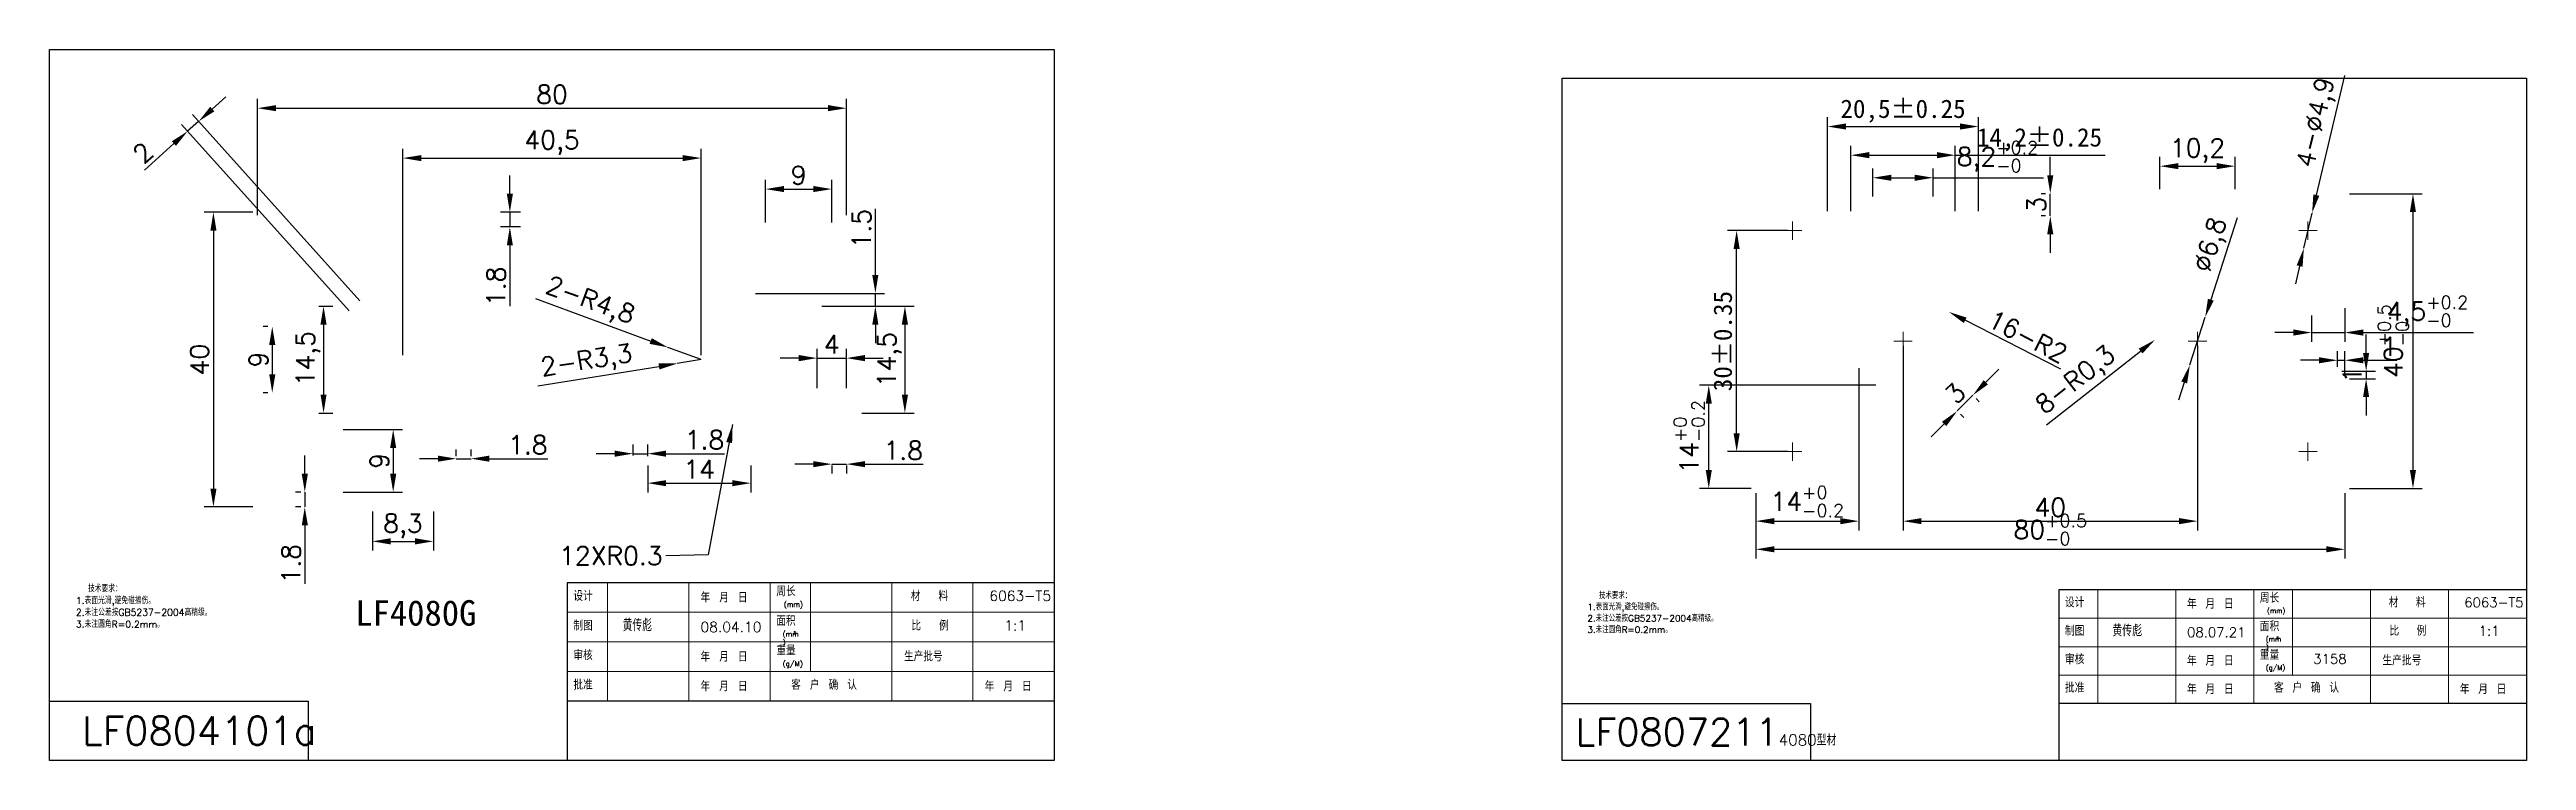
# Model space of a CAD drawing. Header units: millimetres. Extents: x 667 to 3290, y 428 to 2286.
# Drawn here: x 1880.9 to 2217.3, y 1401.6 to 1498.1 of the extents above; entities that cross this region are included whole.
import ezdxf

# ---------------------------------------------------------------- set-up
doc = ezdxf.new("R2010")
doc.units = ezdxf.units.MM
for name, color, linetype, lineweight in [('文字层', 10, 'Continuous', 0), ('标注层', 210, 'Continuous', 0), ('粗实线', 130, 'Continuous', 30), ('细实线', 130, 'Continuous', 0)]:
    doc.layers.add(name, color=color, linetype=linetype, lineweight=lineweight)
doc.styles.get("Standard").update_dxf_attribs({"font": 'txt', "bigfont": 'gbcbig.shx'})
doc.dimstyles.new('ISO-25', dxfattribs={"dimtxt": 2.5, "dimasz": 2.5, "dimexe": 1.25, "dimexo": 0.625, "dimtad": 1, "dimtxsty": 'Standard', "dimcen": 2.5, "dimadec": 0, "dimazin": 0, "dimtfac": 1, "dimtmove": 0, "dimatfit": 3, "dimfxl": 1, "dimarcsym": 0})

msp = doc.modelspace()

# ---------------------------------------------------------------- texts
at = {"layer": '文字层', "attachment_point": 1}
for s, insert, char_height, width in [('1.表面光滑,避免碰擦伤。', (1884.501, 1423.777), 0.91884, 15.69127), ('  技术要求：', (1884.501, 1425.385), 0.9188, 15.69127), ('设计', (1952.073, 1424.645), 1.3783, 4.0101), ('年 月 日', (1969.342, 1424.437), 1.3783, 7.71122), ('周长', (1979.638, 1425.282), 1.3783, 4.0101), ('(mm)', (1980.66, 1423.129), 0.6891, 2.55439), ('材  料', (1997.893, 1424.645), 1.3783, 6.00202), ('6063-T5', (2008.57, 1424.645), 1.3783, 7.16698), ('  技术要求：', (2089.79, 1424.435), 0.8821, 15.06362), ('设计', (2154.659, 1423.724), 1.3231, 3.84969), ('年 月 日', (2171.238, 1423.525), 1.3231, 7.40277), ('周长', (2181.122, 1424.336), 1.3231, 3.84969), ('材  料', (2198.646, 1423.724), 1.3231, 5.76194), ('6063-T5', (2208.897, 1423.724), 1.3231, 6.8803), ('2.未注公差按GB5237-2004高精级。', (1884.501, 1422.169), 0.91884, 21.16526), ('3.未注圆角R=0.2mm。', (1884.501, 1420.561), 0.91884, 12.01498), ('制图', (1952.073, 1420.625), 1.3783, 4.0101), ('黄传彪', (1958.773, 1420.808), 1.6539, 7.45366), ('08.04.10', (1969.342, 1420.418), 1.3783, 7.7713), ('面积', (1979.638, 1421.263), 1.3783, 4.0101), ('比  例', (1997.982, 1420.625), 1.3783, 6.00202), ('1:1', (2010.596, 1420.625), 1.3783, 3.03218), ('2.未注公差按GB5237-2004高精级。', (2089.79, 1421.347), 0.88209, 20.31865), ('3.未注圆角R=0.2mm。', (2089.79, 1419.804), 0.88209, 13.88312), ('1.表面光滑,避免碰擦伤。', (2089.79, 1422.891), 0.88209, 15.06362), ('制图', (2154.659, 1419.864), 1.3231, 3.84969), ('黄传彪', (2161.091, 1420.041), 1.5878, 7.15551), ('面积', (2181.122, 1420.477), 1.3231, 3.84969), ('(mm)', (2182.103, 1422.268), 0.6616, 2.45221), ('比  例', (2198.732, 1419.864), 1.3231, 5.76194), ('1:1', (2210.842, 1419.864), 1.3231, 2.9109), ('审核', (1952.073, 1416.605), 1.3783, 4.0101), ('年 月 日', (1969.342, 1416.398), 1.3783, 7.71122), ('重量', (1979.638, 1417.243), 1.3783, 4.0101), ('(mm )', (1980.5, 1419.109), 0.6891, 2.48744), ('2', (1981.987, 1419.105), 0.345, 0.34416), ('生产批号', (1996.985, 1416.44), 1.3783, 7.96769), ('08.07.21', (2171.238, 1419.666), 1.3231, 7.46045), ('重量', (2181.122, 1416.618), 1.3231, 3.84969), ('(mm )', (2181.949, 1418.409), 0.6616, 2.38794), ('2', (2183.377, 1418.405), 0.331, 0.33039), ('(g/M)', (1980.5, 1415.089), 0.6891, 2.55439), ('审核', (2154.659, 1416.005), 1.3231, 3.84969), ('年 月 日', (2171.238, 1415.806), 1.3231, 7.40277), ('(g/M)', (2181.949, 1414.55), 0.6616, 2.45221), ('3158', (2188.385, 1416.057), 1.3231, 3.84969), ('生产批号', (2197.775, 1415.847), 1.3231, 7.64898), ('批准', (1952.073, 1412.585), 1.3783, 4.0101), ('年 月 日', (1969.342, 1412.378), 1.3783, 7.71122), ('客 户 确 认', (1981.661, 1412.585), 1.3783, 11.11801), ('年 月 日', (2007.934, 1412.378), 1.3783, 7.63678), ('批准', (2154.659, 1412.146), 1.3231, 3.84969), ('年 月 日', (2171.238, 1411.947), 1.3231, 7.40277), ('客 户 确 认', (2183.064, 1412.146), 1.3231, 10.67329), ('年 月 日', (2208.286, 1411.947), 1.3231, 7.33131), ('{\\H1.042x;LF0804101a}', (1885.34, 1407.559), 3.67537, 28.11662), ('{\\H1.042x;LF0807211\\H0.408x;4080型材}', (2088.208, 1407.321), 3.52836, 37.79766)]:
    msp.add_mtext(s, dxfattribs=dict(at, insert=insert, char_height=char_height, width=width))
at = {"layer": '标注层', "lineweight": 0, "insert": (1964.179, 1428.141), "char_height": 2.5, "width": 3, "attachment_point": 9}
msp.add_mtext('12XR0.3', dxfattribs=at)
at = {"layer": '标注层', "insert": (1922.442, 1423.365), "char_height": 3.456, "width": 34.56, "attachment_point": 1}
msp.add_mtext('{\\fFangSong|b0|i0|c134|p49;LF4080G}', dxfattribs=at)

# ---------------------------------------------------------------- blocks, each defined once
blk = doc.blocks.new('*D961')
at = {"layer": 'DEFPOINTS', "color": 0, "transparency": 16777216}
for p in [(1987.17, 1479.16), (1978.17, 1474.02), (1987.17, 1474.02)]:
    blk.add_point(p, dxfattribs=at)
at = {"layer": '标注层', "color": 0, "lineweight": -2, "transparency": 16777216}
for p, q in [((1978.17, 1474.64), (1978.17, 1480.41)), ((1987.17, 1474.64), (1987.17, 1480.41)), ((1980.67, 1479.16), (1984.67, 1479.16))]:
    blk.add_line(p, q, dxfattribs=at)
at = {"layer": '标注层', "color": 0, "transparency": 16777216}
for points in [[(1980.67, 1479.58), (1980.67, 1478.75), (1978.17, 1479.16)], [(1984.67, 1479.58), (1984.67, 1478.75), (1987.17, 1479.16)]]:
    blk.add_solid(points, dxfattribs=at)
at = {"layer": '标注层', "color": 0, "lineweight": 0, "transparency": 16777216, "insert": (1982.67, 1481.04), "char_height": 2.5, "attachment_point": 5}
blk.add_mtext('9', dxfattribs=at)
blk = doc.blocks.new('*D962')
at = {"layer": 'DEFPOINTS', "color": 0, "transparency": 16777216}
for p in [(1920.17, 1446.52), (1920.17, 1438.02), (1927.6, 1438.02)]:
    blk.add_point(p, dxfattribs=at)
at = {"layer": '标注层', "color": 0, "lineweight": -2, "transparency": 16777216}
for p, q in [((1920.8, 1446.52), (1928.85, 1446.52)), ((1927.6, 1444.02), (1927.6, 1440.52)), ((1920.8, 1438.02), (1928.85, 1438.02))]:
    blk.add_line(p, q, dxfattribs=at)
at = {"layer": '标注层', "color": 0, "transparency": 16777216}
for points in [[(1927.18, 1444.02), (1928.01, 1444.02), (1927.6, 1446.52)], [(1927.18, 1440.52), (1928.01, 1440.52), (1927.6, 1438.02)]]:
    blk.add_solid(points, dxfattribs=at)
at = {"layer": '标注层', "color": 0, "lineweight": 0, "transparency": 16777216, "insert": (1925.72, 1442.27), "char_height": 2.5, "attachment_point": 5, "rotation": 90}
blk.add_mtext('9', dxfattribs=at)
blk = doc.blocks.new('*D963')
at = {"layer": 'DEFPOINTS', "color": 0, "transparency": 16777216}
for p in [(1976.17, 1465.01), (1985.17, 1463.27), (1993.09, 1463.27)]:
    blk.add_point(p, dxfattribs=at)
at = {"layer": '标注层', "color": 0, "lineweight": -2, "transparency": 16777216}
for p, q in [((1993.09, 1467.51), (1993.09, 1476.5)), ((1976.8, 1465.01), (1994.34, 1465.01)), ((1993.09, 1463.27), (1993.09, 1465.01)), ((1985.8, 1463.27), (1994.34, 1463.27)), ((1993.09, 1460.77), (1993.09, 1458.27))]:
    blk.add_line(p, q, dxfattribs=at)
at = {"layer": '标注层', "color": 0, "transparency": 16777216}
for points in [[(1992.67, 1467.51), (1993.5, 1467.51), (1993.09, 1465.01)], [(1992.67, 1460.77), (1993.5, 1460.77), (1993.09, 1463.27)]]:
    blk.add_solid(points, dxfattribs=at)
at = {"layer": '标注层', "color": 0, "lineweight": 0, "transparency": 16777216, "insert": (1991.21, 1473.79), "char_height": 2.5, "attachment_point": 5, "rotation": 90}
blk.add_mtext('1.5', dxfattribs=at)
blk = doc.blocks.new('*D964')
at = {"layer": 'DEFPOINTS', "color": 0, "transparency": 16777216}
for p in [(1989.17, 1456.22), (1985.17, 1451.52), (1989.17, 1451.52)]:
    blk.add_point(p, dxfattribs=at)
at = {"layer": '标注层', "color": 0, "lineweight": -2, "transparency": 16777216}
for p, q in [((1985.17, 1452.14), (1985.17, 1457.47)), ((1989.17, 1452.14), (1989.17, 1457.47)), ((1982.67, 1456.22), (1980.17, 1456.22)), ((1985.17, 1456.22), (1989.17, 1456.22)), ((1991.67, 1456.22), (1994.17, 1456.22))]:
    blk.add_line(p, q, dxfattribs=at)
at = {"layer": '标注层', "color": 0, "transparency": 16777216}
for points in [[(1982.67, 1456.64), (1982.67, 1455.8), (1985.17, 1456.22)], [(1991.67, 1456.64), (1991.67, 1455.8), (1989.17, 1456.22)]]:
    blk.add_solid(points, dxfattribs=at)
at = {"layer": '标注层', "color": 0, "lineweight": 0, "transparency": 16777216, "insert": (1987.17, 1458.09), "char_height": 2.5, "attachment_point": 5}
blk.add_mtext('4', dxfattribs=at)
blk = doc.blocks.new('*D749')
at = {"layer": 'DEFPOINTS', "color": 0, "transparency": 16777216}
for p in [(1901.17, 1488.35), (1923.51, 1463.52), (1922.02, 1462.19)]:
    blk.add_point(p, dxfattribs=at)
at = {"layer": '标注层', "color": 0, "lineweight": -2, "transparency": 16777216}
for p, q in [((1903.03, 1490.02), (1904.88, 1491.7)), ((1921.61, 1462.65), (1898.85, 1487.94)), ((1901.17, 1488.35), (1899.68, 1487.01)), ((1923.09, 1463.99), (1900.33, 1489.28)), ((1897.82, 1485.34), (1893.8, 1481.72))]:
    blk.add_line(p, q, dxfattribs=at)
at = {"layer": '标注层', "color": 0, "transparency": 16777216}
for points in [[(1897.54, 1485.65), (1898.1, 1485.03), (1899.68, 1487.01)], [(1902.75, 1490.33), (1903.31, 1489.71), (1901.17, 1488.35)]]:
    blk.add_solid(points, dxfattribs=at)
at = {"layer": '标注层', "color": 0, "lineweight": 0, "transparency": 16777216, "insert": (1893.63, 1484.09), "char_height": 2.5, "attachment_point": 5, "rotation": 41.9872}
blk.add_mtext('2', dxfattribs=at)
blk = doc.blocks.new('*D750')
at = {"layer": 'DEFPOINTS', "color": 0, "transparency": 16777216}
for p in [(1987.17, 1442.27), (1989.17, 1442.27), (1989.17, 1441.83)]:
    blk.add_point(p, dxfattribs=at)
at = {"layer": '标注层', "color": 0, "lineweight": -2, "transparency": 16777216}
for p, q in [((1984.67, 1441.83), (1982.17, 1441.83)), ((1987.17, 1441.83), (1989.17, 1441.83)), ((1987.17, 1441.64), (1987.17, 1440.58)), ((1989.17, 1441.64), (1989.17, 1440.58)), ((1991.67, 1441.83), (1999.59, 1441.83))]:
    blk.add_line(p, q, dxfattribs=at)
at = {"layer": '标注层', "color": 0, "transparency": 16777216}
for points in [[(1984.67, 1442.24), (1984.67, 1441.41), (1987.17, 1441.83)], [(1991.67, 1442.24), (1991.67, 1441.41), (1989.17, 1441.83)]]:
    blk.add_solid(points, dxfattribs=at)
at = {"layer": '标注层', "color": 0, "lineweight": 0, "transparency": 16777216, "insert": (1996.88, 1443.7), "char_height": 2.5, "attachment_point": 5}
blk.add_mtext('1.8', dxfattribs=at)
blk = doc.blocks.new('*D751')
at = {"layer": 'DEFPOINTS', "color": 0, "transparency": 16777216}
for p in [(1943.44, 1474.02), (1945.51, 1476.02), (1945.51, 1474.02)]:
    blk.add_point(p, dxfattribs=at)
at = {"layer": '标注层', "color": 0, "lineweight": -2, "transparency": 16777216}
for p, q in [((1943.44, 1478.52), (1943.44, 1481.02)), ((1944.89, 1476.02), (1942.19, 1476.02)), ((1944.89, 1474.02), (1942.19, 1474.02)), ((1943.44, 1476.02), (1943.44, 1474.02)), ((1943.44, 1471.52), (1943.44, 1463.25))]:
    blk.add_line(p, q, dxfattribs=at)
at = {"layer": '标注层', "color": 0, "transparency": 16777216}
for points in [[(1943.03, 1478.52), (1943.86, 1478.52), (1943.44, 1476.02)], [(1943.03, 1471.52), (1943.86, 1471.52), (1943.44, 1474.02)]]:
    blk.add_solid(points, dxfattribs=at)
at = {"layer": '标注层', "color": 0, "lineweight": 0, "transparency": 16777216, "insert": (1941.57, 1465.96), "char_height": 2.5, "attachment_point": 5, "rotation": 90}
blk.add_mtext('1.8', dxfattribs=at)
blk = doc.blocks.new('*D752')
at = {"layer": 'DEFPOINTS', "color": 0, "transparency": 16777216}
for p in [(1962.17, 1442.27), (1976.17, 1442.27), (1976.17, 1439.25)]:
    blk.add_point(p, dxfattribs=at)
at = {"layer": '标注层', "color": 0, "lineweight": -2, "transparency": 16777216}
for p, q in [((1962.17, 1441.64), (1962.17, 1438)), ((1976.17, 1441.64), (1976.17, 1438)), ((1964.67, 1439.25), (1973.67, 1439.25))]:
    blk.add_line(p, q, dxfattribs=at)
at = {"layer": '标注层', "color": 0, "transparency": 16777216}
for points in [[(1964.67, 1439.66), (1964.67, 1438.83), (1962.17, 1439.25)], [(1973.67, 1439.66), (1973.67, 1438.83), (1976.17, 1439.25)]]:
    blk.add_solid(points, dxfattribs=at)
at = {"layer": '标注层', "color": 0, "lineweight": 0, "transparency": 16777216, "insert": (1969.17, 1441.12), "char_height": 2.5, "attachment_point": 5}
blk.add_mtext('14', dxfattribs=at)
blk = doc.blocks.new('*D753')
at = {"layer": 'DEFPOINTS', "color": 0, "transparency": 16777216}
for p in [(1924.77, 1436.02), (1933.07, 1436.02), (1933.07, 1431.35)]:
    blk.add_point(p, dxfattribs=at)
at = {"layer": '标注层', "color": 0, "lineweight": -2, "transparency": 16777216}
for p, q in [((1924.77, 1435.39), (1924.77, 1430.1)), ((1933.07, 1435.39), (1933.07, 1430.1)), ((1927.27, 1431.35), (1930.57, 1431.35))]:
    blk.add_line(p, q, dxfattribs=at)
at = {"layer": '标注层', "color": 0, "transparency": 16777216}
for points in [[(1927.27, 1431.77), (1927.27, 1430.93), (1924.77, 1431.35)], [(1930.57, 1431.77), (1930.57, 1430.93), (1933.07, 1431.35)]]:
    blk.add_solid(points, dxfattribs=at)
at = {"layer": '标注层', "color": 0, "lineweight": 0, "transparency": 16777216, "insert": (1928.92, 1433.43), "char_height": 2.5, "attachment_point": 5}
blk.add_mtext('8,3', dxfattribs=at)
blk = doc.blocks.new('*D754')
at = {"layer": 'DEFPOINTS', "color": 0, "transparency": 16777216}
for p in [(1915.68, 1438.02), (1915.59, 1436.02), (1915.67, 1436.02)]:
    blk.add_point(p, dxfattribs=at)
at = {"layer": '标注层', "color": 0, "lineweight": -2, "transparency": 16777216}
for p, q in [((1915.59, 1440.52), (1915.59, 1443.02)), ((1915.05, 1438.02), (1914.34, 1438.02)), ((1915.59, 1438.02), (1915.59, 1436.02)), ((1915.05, 1436.02), (1914.34, 1436.02)), ((1915.59, 1433.52), (1915.59, 1425.6))]:
    blk.add_line(p, q, dxfattribs=at)
at = {"layer": '标注层', "color": 0, "transparency": 16777216}
for points in [[(1915.18, 1440.52), (1916.01, 1440.52), (1915.59, 1438.02)], [(1915.18, 1433.52), (1916.01, 1433.52), (1915.59, 1436.02)]]:
    blk.add_solid(points, dxfattribs=at)
at = {"layer": '标注层', "color": 0, "lineweight": 0, "transparency": 16777216, "insert": (1913.72, 1428.31), "char_height": 2.5, "attachment_point": 5, "rotation": 90}
blk.add_mtext('1.8', dxfattribs=at)
blk = doc.blocks.new('*D755')
at = {"layer": 'DEFPOINTS', "color": 0, "transparency": 16777216}
for p in [(1966.17, 1455.49), (1969.42, 1456.02)]:
    blk.add_point(p, dxfattribs=at)
at = {"layer": '标注层', "color": 0, "lineweight": -2, "transparency": 16777216}
for p, q in [((1947.24, 1452.45), (1963.7, 1455.1)), ((1969.42, 1456.02), (1966.17, 1455.49))]:
    blk.add_line(p, q, dxfattribs=at)
at = {"layer": '标注层', "color": 0, "transparency": 16777216}
blk.add_solid([(1963.63, 1455.51), (1963.76, 1454.68), (1966.17, 1455.49)], dxfattribs=at)
at = {"layer": '标注层', "color": 0, "lineweight": 0, "transparency": 16777216, "insert": (1953.9, 1455.63), "char_height": 2.5, "attachment_point": 5, "rotation": 9.1329}
blk.add_mtext('2-R3,3', dxfattribs=at)
blk = doc.blocks.new('*D756')
at = {"layer": 'DEFPOINTS', "color": 0, "transparency": 16777216}
for p in [(1964.92, 1457.68), (1969.42, 1456.02)]:
    blk.add_point(p, dxfattribs=at)
at = {"layer": '标注层', "color": 0, "lineweight": -2, "transparency": 16777216}
for p, q in [((1946.94, 1464.31), (1962.57, 1458.54)), ((1969.42, 1456.02), (1964.92, 1457.68))]:
    blk.add_line(p, q, dxfattribs=at)
at = {"layer": '标注层', "color": 0, "transparency": 16777216}
blk.add_solid([(1962.72, 1458.93), (1962.43, 1458.15), (1964.92, 1457.68)], dxfattribs=at)
at = {"layer": '标注层', "color": 0, "lineweight": 0, "transparency": 16777216, "insert": (1954.3, 1463.81), "char_height": 2.5, "attachment_point": 5, "rotation": 339.7536}
blk.add_mtext('2-R4,8', dxfattribs=at)
blk = doc.blocks.new('*D757')
at = {"layer": 'DEFPOINTS', "color": 0, "transparency": 16777216}
for p in [(1990.63, 1463.27), (1990.63, 1448.77), (1997.1, 1448.77)]:
    blk.add_point(p, dxfattribs=at)
at = {"layer": '标注层', "color": 0, "lineweight": -2, "transparency": 16777216}
for p, q in [((1991.26, 1463.27), (1998.35, 1463.27)), ((1997.1, 1460.77), (1997.1, 1451.27)), ((1991.26, 1448.77), (1998.35, 1448.77))]:
    blk.add_line(p, q, dxfattribs=at)
at = {"layer": '标注层', "color": 0, "transparency": 16777216}
for points in [[(1996.68, 1460.77), (1997.52, 1460.77), (1997.1, 1463.27)], [(1996.68, 1451.27), (1997.52, 1451.27), (1997.1, 1448.77)]]:
    blk.add_solid(points, dxfattribs=at)
at = {"layer": '标注层', "color": 0, "lineweight": 0, "transparency": 16777216, "insert": (1995.02, 1456.02), "char_height": 2.5, "attachment_point": 5, "rotation": 90}
blk.add_mtext('14,5', dxfattribs=at)
blk = doc.blocks.new('*D758')
at = {"layer": 'DEFPOINTS', "color": 0, "transparency": 16777216}
for p in [(1936.17, 1442.27), (1938.17, 1442.57), (1938.17, 1442.27)]:
    blk.add_point(p, dxfattribs=at)
at = {"layer": '标注层', "color": 0, "lineweight": -2, "transparency": 16777216}
for p, q in [((1936.17, 1442.89), (1936.17, 1443.82)), ((1938.17, 1442.89), (1938.17, 1443.82)), ((1933.67, 1442.57), (1931.17, 1442.57)), ((1936.17, 1442.57), (1938.17, 1442.57)), ((1940.67, 1442.57), (1948.59, 1442.57))]:
    blk.add_line(p, q, dxfattribs=at)
at = {"layer": '标注层', "color": 0, "transparency": 16777216}
for points in [[(1933.67, 1442.99), (1933.67, 1442.16), (1936.17, 1442.57)], [(1940.67, 1442.99), (1940.67, 1442.16), (1938.17, 1442.57)]]:
    blk.add_solid(points, dxfattribs=at)
at = {"layer": '标注层', "color": 0, "lineweight": 0, "transparency": 16777216, "insert": (1945.88, 1444.45), "char_height": 2.5, "attachment_point": 5}
blk.add_mtext('1.8', dxfattribs=at)
blk = doc.blocks.new('*D759')
at = {"layer": 'DEFPOINTS', "color": 0, "transparency": 16777216}
for p in [(1960.17, 1442.37), (1962.17, 1443.25), (1962.17, 1442.27)]:
    blk.add_point(p, dxfattribs=at)
at = {"layer": '标注层', "color": 0, "lineweight": -2, "transparency": 16777216}
for p, q in [((1960.17, 1443), (1960.17, 1444.5)), ((1962.17, 1442.89), (1962.17, 1444.5)), ((1957.67, 1443.25), (1955.17, 1443.25)), ((1960.17, 1443.25), (1962.17, 1443.25)), ((1964.67, 1443.25), (1972.59, 1443.25))]:
    blk.add_line(p, q, dxfattribs=at)
at = {"layer": '标注层', "color": 0, "transparency": 16777216}
for points in [[(1957.67, 1443.67), (1957.67, 1442.83), (1960.17, 1443.25)], [(1964.67, 1443.67), (1964.67, 1442.83), (1962.17, 1443.25)]]:
    blk.add_solid(points, dxfattribs=at)
at = {"layer": '标注层', "color": 0, "lineweight": 0, "transparency": 16777216, "insert": (1969.88, 1445.13), "char_height": 2.5, "attachment_point": 5}
blk.add_mtext('1.8', dxfattribs=at)
blk = doc.blocks.new('*D760')
at = {"layer": 'DEFPOINTS', "color": 0, "transparency": 16777216}
for p in [(1989.17, 1490.14), (1909.17, 1475.02), (1989.17, 1475.02)]:
    blk.add_point(p, dxfattribs=at)
at = {"layer": '标注层', "color": 0, "lineweight": -2, "transparency": 16777216}
for p, q in [((1909.17, 1475.64), (1909.17, 1491.39)), ((1989.17, 1475.64), (1989.17, 1491.39)), ((1911.67, 1490.14), (1986.67, 1490.14))]:
    blk.add_line(p, q, dxfattribs=at)
at = {"layer": '标注层', "color": 0, "transparency": 16777216}
for points in [[(1911.67, 1490.56), (1911.67, 1489.73), (1909.17, 1490.14)], [(1986.67, 1490.56), (1986.67, 1489.73), (1989.17, 1490.14)]]:
    blk.add_solid(points, dxfattribs=at)
at = {"layer": '标注层', "color": 0, "lineweight": 0, "transparency": 16777216, "insert": (1949.17, 1492.02), "char_height": 2.5, "attachment_point": 5}
blk.add_mtext('80', dxfattribs=at)
blk = doc.blocks.new('*D761')
at = {"layer": 'DEFPOINTS', "color": 0, "transparency": 16777216}
for p in [(1969.42, 1483.37), (1928.92, 1456.02), (1969.42, 1456.02)]:
    blk.add_point(p, dxfattribs=at)
at = {"layer": '标注层', "color": 0, "lineweight": -2, "transparency": 16777216}
for p, q in [((1928.92, 1456.64), (1928.92, 1484.62)), ((1969.42, 1456.64), (1969.42, 1484.62)), ((1931.42, 1483.37), (1966.92, 1483.37))]:
    blk.add_line(p, q, dxfattribs=at)
at = {"layer": '标注层', "color": 0, "transparency": 16777216}
for points in [[(1931.42, 1483.78), (1931.42, 1482.95), (1928.92, 1483.37)], [(1966.92, 1483.78), (1966.92, 1482.95), (1969.42, 1483.37)]]:
    blk.add_solid(points, dxfattribs=at)
at = {"layer": '标注层', "color": 0, "lineweight": 0, "transparency": 16777216, "insert": (1949.17, 1485.45), "char_height": 2.5, "attachment_point": 5}
blk.add_mtext('40,5', dxfattribs=at)
blk = doc.blocks.new('*D762')
at = {"layer": 'DEFPOINTS', "color": 0, "transparency": 16777216}
for p in [(1909.17, 1476.02), (1903.18, 1436.02), (1909.17, 1436.02)]:
    blk.add_point(p, dxfattribs=at)
at = {"layer": '标注层', "color": 0, "lineweight": -2, "transparency": 16777216}
for p, q in [((1908.55, 1476.02), (1901.93, 1476.02)), ((1903.18, 1473.52), (1903.18, 1438.52)), ((1908.55, 1436.02), (1901.93, 1436.02))]:
    blk.add_line(p, q, dxfattribs=at)
at = {"layer": '标注层', "color": 0, "transparency": 16777216}
for points in [[(1902.77, 1473.52), (1903.6, 1473.52), (1903.18, 1476.02)], [(1902.77, 1438.52), (1903.6, 1438.52), (1903.18, 1436.02)]]:
    blk.add_solid(points, dxfattribs=at)
at = {"layer": '标注层', "color": 0, "lineweight": 0, "transparency": 16777216, "insert": (1901.31, 1456.02), "char_height": 2.5, "attachment_point": 5, "rotation": 90}
blk.add_mtext('40', dxfattribs=at)
blk = doc.blocks.new('*D763')
at = {"layer": 'DEFPOINTS', "color": 0, "transparency": 16777216}
for p in [(1916.86, 1463.27), (1916.86, 1448.77), (1918.14, 1448.77)]:
    blk.add_point(p, dxfattribs=at)
at = {"layer": '标注层', "color": 0, "lineweight": -2, "transparency": 16777216}
for p, q in [((1917.48, 1463.27), (1919.39, 1463.27)), ((1918.14, 1460.77), (1918.14, 1451.27)), ((1917.48, 1448.77), (1919.39, 1448.77))]:
    blk.add_line(p, q, dxfattribs=at)
at = {"layer": '标注层', "color": 0, "transparency": 16777216}
for points in [[(1917.72, 1460.77), (1918.55, 1460.77), (1918.14, 1463.27)], [(1917.72, 1451.27), (1918.55, 1451.27), (1918.14, 1448.77)]]:
    blk.add_solid(points, dxfattribs=at)
at = {"layer": '标注层', "color": 0, "lineweight": 0, "transparency": 16777216, "insert": (1916.05, 1456.15), "char_height": 2.5, "attachment_point": 5, "rotation": 90}
blk.add_mtext('14,5', dxfattribs=at)
blk = doc.blocks.new('*D764')
at = {"layer": 'DEFPOINTS', "color": 0, "transparency": 16777216}
for p in [(1911.17, 1460.52), (1911.17, 1451.52), (1911.17, 1451.52)]:
    blk.add_point(p, dxfattribs=at)
at = {"layer": '标注层', "color": 0, "lineweight": -2, "transparency": 16777216}
for p, q in [((1910.55, 1460.52), (1909.92, 1460.52)), ((1911.17, 1458.02), (1911.17, 1454.02)), ((1910.55, 1451.52), (1909.92, 1451.52))]:
    blk.add_line(p, q, dxfattribs=at)
at = {"layer": '标注层', "color": 0, "transparency": 16777216}
for points in [[(1910.76, 1458.02), (1911.59, 1458.02), (1911.17, 1460.52)], [(1910.76, 1454.02), (1911.59, 1454.02), (1911.17, 1451.52)]]:
    blk.add_solid(points, dxfattribs=at)
at = {"layer": '标注层', "color": 0, "lineweight": 0, "transparency": 16777216, "insert": (1909.3, 1456.02), "char_height": 2.5, "attachment_point": 5, "rotation": 90}
blk.add_mtext('9', dxfattribs=at)
blk = doc.blocks.new('*D907')
at = {"layer": 'DEFPOINTS', "color": 0, "transparency": 16777216}
for p in [(2112.67, 1438.53), (2192.67, 1438.53), (2192.67, 1430.27)]:
    blk.add_point(p, dxfattribs=at)
at = {"layer": '标注层', "color": 0, "lineweight": -2, "transparency": 16777216}
for p, q in [((2112.67, 1437.9), (2112.67, 1429.02)), ((2192.67, 1437.9), (2192.67, 1429.02)), ((2115.17, 1430.27), (2190.17, 1430.27))]:
    blk.add_line(p, q, dxfattribs=at)
at = {"layer": '标注层', "color": 0, "transparency": 16777216}
for points in [[(2115.17, 1430.69), (2115.17, 1429.86), (2112.67, 1430.27)], [(2190.17, 1430.69), (2190.17, 1429.86), (2192.67, 1430.27)]]:
    blk.add_solid(points, dxfattribs=at)
at = {"layer": '标注层', "color": 0, "transparency": 16777216, "insert": (2152.67, 1432.94), "char_height": 2.5, "attachment_point": 5}
blk.add_mtext('\\A1;80{\\H0.7x;\\S+0.5^ -0;}', dxfattribs=at)
blk = doc.blocks.new('*D908')
at = {"layer": 'DEFPOINTS', "color": 0, "transparency": 16777216}
for p in [(2126.67, 1455.48), (2112.67, 1438.53), (2126.67, 1434.09)]:
    blk.add_point(p, dxfattribs=at)
at = {"layer": '标注层', "color": 0, "lineweight": -2, "transparency": 16777216}
for p, q in [((2126.67, 1454.85), (2126.67, 1432.84)), ((2112.67, 1437.9), (2112.67, 1432.84)), ((2115.17, 1434.09), (2124.17, 1434.09))]:
    blk.add_line(p, q, dxfattribs=at)
at = {"layer": '标注层', "color": 0, "transparency": 16777216}
for points in [[(2115.17, 1434.51), (2115.17, 1433.68), (2112.67, 1434.09)], [(2124.17, 1434.51), (2124.17, 1433.68), (2126.67, 1434.09)]]:
    blk.add_solid(points, dxfattribs=at)
at = {"layer": '标注层', "color": 0, "transparency": 16777216, "insert": (2119.67, 1436.76), "char_height": 2.5, "attachment_point": 5}
blk.add_mtext('\\A1;14{\\H0.7x;\\S+0^ -0.2;}', dxfattribs=at)
blk = doc.blocks.new('*D909')
at = {"layer": 'DEFPOINTS', "color": 0, "transparency": 16777216}
for p in [(2132.67, 1458.53), (2172.67, 1458.53), (2172.67, 1434.09)]:
    blk.add_point(p, dxfattribs=at)
at = {"layer": '标注层', "color": 0, "lineweight": -2, "transparency": 16777216}
for p, q in [((2132.67, 1457.9), (2132.67, 1432.84)), ((2172.67, 1457.9), (2172.67, 1432.84)), ((2135.17, 1434.09), (2170.17, 1434.09))]:
    blk.add_line(p, q, dxfattribs=at)
at = {"layer": '标注层', "color": 0, "transparency": 16777216}
for points in [[(2135.17, 1434.51), (2135.17, 1433.68), (2132.67, 1434.09)], [(2170.17, 1434.51), (2170.17, 1433.68), (2172.67, 1434.09)]]:
    blk.add_solid(points, dxfattribs=at)
at = {"layer": '标注层', "color": 0, "transparency": 16777216, "insert": (2152.67, 1435.97), "char_height": 2.5, "attachment_point": 5}
blk.add_mtext('40', dxfattribs=at)
blk = doc.blocks.new('*D910')
at = {"layer": 'DEFPOINTS', "color": 0, "transparency": 16777216}
for p in [(2106.28, 1452.53), (2129.62, 1452.53), (2112.67, 1438.53)]:
    blk.add_point(p, dxfattribs=at)
at = {"layer": '标注层', "color": 0, "lineweight": -2, "transparency": 16777216}
for p, q in [((2128.99, 1452.53), (2105.03, 1452.53)), ((2106.28, 1441.03), (2106.28, 1450.03)), ((2112.04, 1438.53), (2105.03, 1438.53))]:
    blk.add_line(p, q, dxfattribs=at)
at = {"layer": '标注层', "color": 0, "transparency": 16777216}
for points in [[(2105.87, 1450.03), (2106.7, 1450.03), (2106.28, 1452.53)], [(2105.87, 1441.03), (2106.7, 1441.03), (2106.28, 1438.53)]]:
    blk.add_solid(points, dxfattribs=at)
at = {"layer": '标注层', "color": 0, "transparency": 16777216, "insert": (2103.62, 1445.53), "char_height": 2.5, "attachment_point": 5, "rotation": 90}
blk.add_mtext('\\A1;14{\\H0.7x;\\S+0^ -0.2;}', dxfattribs=at)
blk = doc.blocks.new('*D911')
at = {"layer": 'DEFPOINTS', "color": 0, "transparency": 16777216}
for p in [(2110.07, 1473.53), (2117.67, 1473.53), (2117.67, 1443.53)]:
    blk.add_point(p, dxfattribs=at)
at = {"layer": '标注层', "color": 0, "lineweight": -2, "transparency": 16777216}
for p, q in [((2117.04, 1473.53), (2108.82, 1473.53)), ((2110.07, 1446.03), (2110.07, 1471.03)), ((2117.04, 1443.53), (2108.82, 1443.53))]:
    blk.add_line(p, q, dxfattribs=at)
at = {"layer": '标注层', "color": 0, "transparency": 16777216}
for points in [[(2109.65, 1471.03), (2110.49, 1471.03), (2110.07, 1473.53)], [(2109.65, 1446.03), (2110.49, 1446.03), (2110.07, 1443.53)]]:
    blk.add_solid(points, dxfattribs=at)
at = {"layer": '标注层', "color": 0, "transparency": 16777216, "insert": (2108.2, 1458.53), "char_height": 2.5, "attachment_point": 5, "rotation": 90}
blk.add_mtext('{\\fKaiTi_GB2312|b0|i0|c134|p49;30%%p0.35}', dxfattribs=at)
blk = doc.blocks.new('*D912')
at = {"layer": 'DEFPOINTS', "color": 0, "transparency": 16777216}
for p in [(2142.92, 1487.65), (2122.42, 1475.53), (2142.92, 1475.53)]:
    blk.add_point(p, dxfattribs=at)
at = {"layer": '标注层', "color": 0, "lineweight": -2, "transparency": 16777216}
for p, q in [((2122.42, 1476.15), (2122.42, 1488.9)), ((2124.92, 1487.65), (2140.42, 1487.65)), ((2142.92, 1476.15), (2142.92, 1488.9))]:
    blk.add_line(p, q, dxfattribs=at)
at = {"layer": '标注层', "color": 0, "transparency": 16777216}
for points in [[(2124.92, 1488.07), (2124.92, 1487.24), (2122.42, 1487.65)], [(2140.42, 1488.07), (2140.42, 1487.24), (2142.92, 1487.65)]]:
    blk.add_solid(points, dxfattribs=at)
at = {"layer": '标注层', "color": 0, "transparency": 16777216, "insert": (2132.67, 1489.74), "char_height": 2.5, "attachment_point": 5}
blk.add_mtext('{\\fKaiTi_GB2312|b0|i0|c134|p49;20,5%%p0.25}', dxfattribs=at)
blk = doc.blocks.new('*D913')
at = {"layer": 'DEFPOINTS', "color": 0, "transparency": 16777216}
for p in [(2136.77, 1480.7), (2128.57, 1477.53), (2136.77, 1477.53)]:
    blk.add_point(p, dxfattribs=at)
at = {"layer": '标注层', "color": 0, "lineweight": -2, "transparency": 16777216}
for p, q in [((2128.57, 1478.15), (2128.57, 1481.95)), ((2131.07, 1480.7), (2134.27, 1480.7)), ((2136.77, 1478.15), (2136.77, 1481.95)), ((2136.77, 1480.7), (2151.73, 1480.7))]:
    blk.add_line(p, q, dxfattribs=at)
at = {"layer": '标注层', "color": 0, "transparency": 16777216}
for points in [[(2131.07, 1481.11), (2131.07, 1480.28), (2128.57, 1480.7)], [(2134.27, 1481.11), (2134.27, 1480.28), (2136.77, 1480.7)]]:
    blk.add_solid(points, dxfattribs=at)
at = {"layer": '标注层', "color": 0, "transparency": 16777216, "insert": (2145.5, 1483.57), "char_height": 2.5, "attachment_point": 5}
blk.add_mtext('\\A1;8,2{\\H0.7x;\\S+0.2^ -0;}', dxfattribs=at)
blk = doc.blocks.new('*D914')
at = {"layer": 'DEFPOINTS', "color": 0, "transparency": 16777216}
for p in [(2139.77, 1483.76), (2125.57, 1475.53), (2139.77, 1475.53)]:
    blk.add_point(p, dxfattribs=at)
at = {"layer": '标注层', "color": 0, "lineweight": -2, "transparency": 16777216}
for p, q in [((2125.57, 1476.15), (2125.57, 1485.01)), ((2128.07, 1483.76), (2137.27, 1483.76)), ((2139.77, 1476.15), (2139.77, 1485.01)), ((2139.77, 1483.76), (2160.14, 1483.76))]:
    blk.add_line(p, q, dxfattribs=at)
at = {"layer": '标注层', "color": 0, "transparency": 16777216}
for points in [[(2128.07, 1484.18), (2128.07, 1483.35), (2125.57, 1483.76)], [(2137.27, 1484.18), (2137.27, 1483.35), (2139.77, 1483.76)]]:
    blk.add_solid(points, dxfattribs=at)
at = {"layer": '标注层', "color": 0, "transparency": 16777216, "insert": (2151.2, 1485.86), "char_height": 2.5, "attachment_point": 5}
blk.add_mtext('{\\fKaiTi_GB2312|b0|i0|c134|p49;14,2%%p0.25}', dxfattribs=at)
blk = doc.blocks.new('*D915')
at = {"layer": 'DEFPOINTS', "color": 0, "transparency": 16777216}
for p in [(2177.77, 1482.27), (2167.57, 1478.53), (2177.77, 1478.53)]:
    blk.add_point(p, dxfattribs=at)
at = {"layer": '标注层', "color": 0, "lineweight": -2, "transparency": 16777216}
for p, q in [((2167.57, 1479.15), (2167.57, 1483.52)), ((2170.07, 1482.27), (2175.27, 1482.27)), ((2177.77, 1479.15), (2177.77, 1483.52))]:
    blk.add_line(p, q, dxfattribs=at)
at = {"layer": '标注层', "color": 0, "transparency": 16777216}
for points in [[(2170.07, 1482.69), (2170.07, 1481.86), (2167.57, 1482.27)], [(2175.27, 1482.69), (2175.27, 1481.86), (2177.77, 1482.27)]]:
    blk.add_solid(points, dxfattribs=at)
at = {"layer": '标注层', "color": 0, "transparency": 16777216, "insert": (2172.67, 1484.36), "char_height": 2.5, "attachment_point": 5}
blk.add_mtext('10,2', dxfattribs=at)
blk = doc.blocks.new('*D916')
at = {"layer": 'DEFPOINTS', "color": 0, "transparency": 16777216}
for p in [(2138.89, 1462.49), (2140.67, 1461.58)]:
    blk.add_point(p, dxfattribs=at)
at = {"layer": '标注层', "color": 0, "lineweight": -2, "transparency": 16777216}
blk.add_line((2154.11, 1454.73), (2141.11, 1461.35), dxfattribs=at)
at = {"layer": '标注层', "color": 0, "transparency": 16777216}
blk.add_solid([(2141.3, 1461.72), (2140.92, 1460.98), (2138.89, 1462.49)], dxfattribs=at)
at = {"layer": '标注层', "color": 0, "transparency": 16777216, "insert": (2149.58, 1459.15), "char_height": 2.5, "attachment_point": 5, "rotation": 333.0081}
blk.add_mtext('16-R2', dxfattribs=at)
blk = doc.blocks.new('*D917')
at = {"layer": 'DEFPOINTS', "color": 0, "transparency": 16777216}
for p in [(2166.67, 1458.53), (2166.9, 1458.71)]:
    blk.add_point(p, dxfattribs=at)
at = {"layer": '标注层', "color": 0, "lineweight": -2, "transparency": 16777216}
blk.add_line((2152.14, 1447.16), (2164.94, 1457.17), dxfattribs=at)
at = {"layer": '标注层', "color": 0, "transparency": 16777216}
blk.add_solid([(2164.68, 1457.5), (2165.19, 1456.85), (2166.9, 1458.71)], dxfattribs=at)
at = {"layer": '标注层', "color": 0, "transparency": 16777216, "insert": (2156.27, 1453.04), "char_height": 2.5, "attachment_point": 5, "rotation": 38.035}
blk.add_mtext('8-R0,3', dxfattribs=at)
blk = doc.blocks.new('*D918')
at = {"layer": 'DEFPOINTS', "color": 0, "transparency": 16777216}
for p in [(2173.71, 1461.77), (2171.63, 1455.29)]:
    blk.add_point(p, dxfattribs=at)
at = {"layer": '标注层', "color": 0, "lineweight": -2, "transparency": 16777216}
for p, q in [((2178.06, 1475.25), (2174.48, 1464.14)), ((2171.63, 1455.29), (2173.71, 1461.77)), ((2170.86, 1452.91), (2170.09, 1450.53))]:
    blk.add_line(p, q, dxfattribs=at)
at = {"layer": '标注层', "color": 0, "transparency": 16777216}
for points in [[(2174.08, 1464.27), (2174.87, 1464.02), (2173.71, 1461.77)], [(2170.46, 1453.04), (2171.26, 1452.79), (2171.63, 1455.29)]]:
    blk.add_solid(points, dxfattribs=at)
at = {"layer": '标注层', "color": 0, "transparency": 16777216, "insert": (2174.67, 1471.53), "char_height": 2.5, "attachment_point": 5, "rotation": 72.1398}
blk.add_mtext('{\\Ftxt.shx|c0;∅6,8}', dxfattribs=at)
blk = doc.blocks.new('*D919')
at = {"layer": 'DEFPOINTS', "color": 0, "transparency": 16777216}
for p in [(2188.23, 1475.91), (2187.11, 1471.14)]:
    blk.add_point(p, dxfattribs=at)
at = {"layer": '标注层', "color": 0, "lineweight": -2, "transparency": 16777216}
for p, q in [((2192.63, 1494.57), (2188.8, 1478.35)), ((2187.11, 1471.14), (2188.23, 1475.91)), ((2186.53, 1468.71), (2185.96, 1466.28))]:
    blk.add_line(p, q, dxfattribs=at)
at = {"layer": '标注层', "color": 0, "transparency": 16777216}
for points in [[(2188.4, 1478.44), (2189.21, 1478.25), (2188.23, 1475.91)], [(2186.13, 1468.81), (2186.94, 1468.62), (2187.11, 1471.14)]]:
    blk.add_solid(points, dxfattribs=at)
at = {"layer": '标注层', "color": 0, "transparency": 16777216, "insert": (2188.97, 1488.15), "char_height": 2.5, "attachment_point": 5, "rotation": 76.7398}
blk.add_mtext('{\\Ftxt.shx|c0;4-∅4,9}', dxfattribs=at)
blk = doc.blocks.new('*D920')
at = {"layer": 'DEFPOINTS', "color": 0, "transparency": 16777216}
for p in [(2192.67, 1463.63), (2188.17, 1462.63), (2192.67, 1459.69)]:
    blk.add_point(p, dxfattribs=at)
at = {"layer": '标注层', "color": 0, "lineweight": -2, "transparency": 16777216}
for p, q in [((2188.17, 1462), (2188.17, 1458.44)), ((2192.67, 1463), (2192.67, 1458.44)), ((2185.67, 1459.69), (2183.17, 1459.69)), ((2188.17, 1459.69), (2192.67, 1459.69)), ((2195.17, 1459.69), (2210.13, 1459.69))]:
    blk.add_line(p, q, dxfattribs=at)
at = {"layer": '标注层', "color": 0, "transparency": 16777216}
for points in [[(2185.67, 1460.11), (2185.67, 1459.27), (2188.17, 1459.69)], [(2195.17, 1460.11), (2195.17, 1459.27), (2192.67, 1459.69)]]:
    blk.add_solid(points, dxfattribs=at)
at = {"layer": '标注层', "color": 0, "transparency": 16777216, "insert": (2203.9, 1462.57), "char_height": 2.5, "attachment_point": 5}
blk.add_mtext('\\A1;4,5{\\H0.7x;\\S+0.2^ -0;}', dxfattribs=at)
blk = doc.blocks.new('*D921')
at = {"layer": 'DEFPOINTS', "color": 0, "transparency": 16777216}
for p in [(2191.67, 1454.43), (2192.67, 1453.43), (2195.57, 1453.43)]:
    blk.add_point(p, dxfattribs=at)
at = {"layer": '标注层', "color": 0, "lineweight": -2, "transparency": 16777216}
for p, q in [((2195.57, 1456.93), (2195.57, 1459.43)), ((2192.29, 1454.43), (2196.82, 1454.43)), ((2193.29, 1453.43), (2196.82, 1453.43)), ((2195.57, 1454.43), (2195.57, 1453.43)), ((2195.57, 1450.93), (2195.57, 1448.43))]:
    blk.add_line(p, q, dxfattribs=at)
at = {"layer": '标注层', "color": 0, "transparency": 16777216}
for points in [[(2195.15, 1456.93), (2195.98, 1456.93), (2195.57, 1454.43)], [(2195.15, 1450.93), (2195.98, 1450.93), (2195.57, 1453.43)]]:
    blk.add_solid(points, dxfattribs=at)
at = {"layer": '标注层', "color": 0, "transparency": 16777216, "insert": (2193.69, 1453.93), "char_height": 2.5, "attachment_point": 5, "rotation": 90}
blk.add_mtext('1', dxfattribs=at)
blk = doc.blocks.new('*D733')
at = {"layer": 'DEFPOINTS', "color": 0, "transparency": 16777216}
for p in [(2191.67, 1454.43), (2192.67, 1455.93), (2192.67, 1453.43)]:
    blk.add_point(p, dxfattribs=at)
at = {"layer": '标注层', "color": 0, "lineweight": -2, "transparency": 16777216}
for p, q in [((2191.67, 1455.05), (2191.67, 1457.18)), ((2192.67, 1454.05), (2192.67, 1457.18)), ((2189.17, 1455.93), (2186.67, 1455.93)), ((2191.67, 1455.93), (2192.67, 1455.93)), ((2195.17, 1455.93), (2199.75, 1455.93))]:
    blk.add_line(p, q, dxfattribs=at)
at = {"layer": '标注层', "color": 0, "transparency": 16777216}
for points in [[(2189.17, 1456.34), (2189.17, 1455.51), (2191.67, 1455.93)], [(2195.17, 1456.34), (2195.17, 1455.51), (2192.67, 1455.93)]]:
    blk.add_solid(points, dxfattribs=at)
at = {"layer": '标注层', "color": 0, "transparency": 16777216, "insert": (2198.71, 1457.8), "char_height": 2.5, "attachment_point": 5}
blk.add_mtext('1', dxfattribs=at)
blk = doc.blocks.new('*D922')
at = {"layer": 'DEFPOINTS', "color": 0, "transparency": 16777216}
for p in [(2152.67, 1478.53), (2152.67, 1478.53), (2152.67, 1475.53)]:
    blk.add_point(p, dxfattribs=at)
at = {"layer": '标注层', "color": 0, "lineweight": -2, "transparency": 16777216}
for p, q in [((2152.67, 1481.03), (2152.67, 1483.53)), ((2152.04, 1478.53), (2151.42, 1478.53)), ((2152.67, 1475.53), (2152.67, 1478.53)), ((2152.04, 1475.53), (2151.42, 1475.53)), ((2152.67, 1473.03), (2152.67, 1470.53))]:
    blk.add_line(p, q, dxfattribs=at)
at = {"layer": '标注层', "color": 0, "transparency": 16777216}
for points in [[(2152.25, 1481.03), (2153.08, 1481.03), (2152.67, 1478.53)], [(2152.25, 1473.03), (2153.08, 1473.03), (2152.67, 1475.53)]]:
    blk.add_solid(points, dxfattribs=at)
at = {"layer": '标注层', "color": 0, "transparency": 16777216, "insert": (2150.79, 1477.03), "char_height": 2.5, "attachment_point": 5, "rotation": 90}
blk.add_mtext('3', dxfattribs=at)
blk = doc.blocks.new('*D923')
at = {"layer": 'DEFPOINTS', "color": 0, "transparency": 16777216}
for p in [(2142.15, 1451.17), (2142.15, 1451.17), (2140.03, 1449.05)]:
    blk.add_point(p, dxfattribs=at)
at = {"layer": '标注层', "color": 0, "lineweight": -2, "transparency": 16777216}
for p, q in [((2143.91, 1452.94), (2145.68, 1454.71)), ((2140.03, 1449.05), (2142.15, 1451.17)), ((2142.59, 1450.73), (2143.03, 1450.29)), ((2138.26, 1447.28), (2136.49, 1445.52)), ((2140.47, 1448.61), (2140.91, 1448.17))]:
    blk.add_line(p, q, dxfattribs=at)
at = {"layer": '标注层', "color": 0, "transparency": 16777216}
for points in [[(2143.62, 1453.23), (2144.21, 1452.65), (2142.15, 1451.17)], [(2137.96, 1447.58), (2138.55, 1446.99), (2140.03, 1449.05)]]:
    blk.add_solid(points, dxfattribs=at)
at = {"layer": '标注层', "color": 0, "transparency": 16777216, "insert": (2139.76, 1451.44), "char_height": 2.5, "attachment_point": 5, "rotation": 45}
blk.add_mtext('3', dxfattribs=at)
blk = doc.blocks.new('*D924')
at = {"layer": 'DEFPOINTS', "color": 0, "transparency": 16777216}
for p in [(2192.67, 1478.53), (2192.67, 1438.53), (2201.93, 1438.53)]:
    blk.add_point(p, dxfattribs=at)
at = {"layer": '标注层', "color": 0, "lineweight": -2, "transparency": 16777216}
for p, q in [((2193.29, 1478.53), (2203.18, 1478.53)), ((2201.93, 1476.03), (2201.93, 1441.03)), ((2193.29, 1438.53), (2203.18, 1438.53))]:
    blk.add_line(p, q, dxfattribs=at)
at = {"layer": '标注层', "color": 0, "transparency": 16777216}
for points in [[(2201.51, 1476.03), (2202.34, 1476.03), (2201.93, 1478.53)], [(2201.51, 1441.03), (2202.34, 1441.03), (2201.93, 1438.53)]]:
    blk.add_solid(points, dxfattribs=at)
at = {"layer": '标注层', "color": 0, "transparency": 16777216, "insert": (2199.26, 1458.53), "char_height": 2.5, "attachment_point": 5, "rotation": 90}
blk.add_mtext('\\A1;40{\\H0.7x;\\S+0.5^ -0;}', dxfattribs=at)

# ---------------------------------------------------------------- dimensions: what is measured, and where the dimension line sits
at = {"layer": '标注层'}
for p1, p2, text, picture, middle in [((2187.106, 1471.144), (2188.23, 1475.914), '{\\Ftxt.shx|c0;4-<>}', '*D919', (2188.974, 1488.153)), ((2171.625, 1455.293), (2173.711, 1461.765), '{\\Ftxt.shx|c0;<>}', '*D918', (2174.667, 1471.526))]:
    dim = msp.add_diameter_dim_2p(p1=p1, p2=p2, text=text, dimstyle='ISO-25', dxfattribs=at)
    dim.commit()
    dim.dimension.update_dxf_attribs({"geometry": picture, "text_midpoint": middle})
at = {"layer": '标注层', "lineweight": 0}
for base, p1, p2, angle, picture, middle, dimtype in [((1901.168, 1488.351), (1922.025, 1462.187), (1923.512, 1463.525), 41.98721, '*D749', (1894.881, 1482.692), 161), ((1918.136, 1448.766), (1916.856, 1463.266), (1916.856, 1448.766), 90, '*D763', (1918.136, 1456.151), 160)]:
    dim = msp.add_linear_dim(base=base, p1=p1, p2=p2, angle=angle, dimstyle='ISO-25', dxfattribs=at)
    dim.commit()
    dim.dimension.update_dxf_attribs({"geometry": picture, "text_midpoint": middle, "dimtype": dimtype})
for base, p1, p2, picture, middle in [((1989.174, 1490.142), (1909.174, 1475.016), (1989.174, 1475.016), '*D760', (1949.174, 1492.017)), ((1969.424, 1483.366), (1928.924, 1456.016), (1969.424, 1456.016), '*D761', (1949.174, 1485.449)), ((1987.174, 1479.163), (1978.174, 1474.016), (1987.174, 1474.016), '*D961', (1982.674, 1481.038)), ((1976.174, 1439.246), (1962.174, 1442.269), (1976.174, 1442.269), '*D752', (1969.174, 1441.121)), ((1933.074, 1431.348), (1924.774, 1436.016), (1933.074, 1436.016), '*D753', (1928.924, 1433.432))]:
    dim = msp.add_linear_dim(base=base, p1=p1, p2=p2, dimstyle='ISO-25', dxfattribs=at)
    dim.commit()
    dim.dimension.update_dxf_attribs({"geometry": picture, "text_midpoint": middle})
at = {"layer": '标注层'}
for base, p1, p2, text, picture, middle in [((2142.918, 1487.652), (2122.418, 1475.529), (2142.918, 1475.529), '{\\fKaiTi_GB2312|b0|i0|c134|p49;<>%%p0.25}', '*D912', (2132.668, 1489.743)), ((2139.768, 1483.765), (2125.568, 1475.529), (2139.768, 1475.529), '{\\fKaiTi_GB2312|b0|i0|c134|p49;<>%%p0.25}', '*D914', (2151.204, 1485.856)), ((2136.768, 1480.696), (2128.568, 1477.529), (2136.768, 1477.529), '\\A1;<>{\\H0.7x;\\S+0.2^ -0;}', '*D913', (2145.497, 1483.571)), ((2192.668, 1459.691), (2188.168, 1462.629), (2192.668, 1463.629), '\\A1;<>{\\H0.7x;\\S+0.2^ -0;}', '*D920', (2203.897, 1462.566)), ((2126.668, 1434.095), (2112.668, 1438.529), (2126.668, 1455.479), '\\A1;<>{\\H0.7x;\\S+0^ -0.2;}', '*D908', (2119.668, 1436.761))]:
    dim = msp.add_linear_dim(base=base, p1=p1, p2=p2, text=text, dimstyle='ISO-25', dxfattribs=at)
    dim.commit()
    dim.dimension.update_dxf_attribs({"geometry": picture, "text_midpoint": middle})
for base, p1, p2, picture, middle in [((2177.768, 1482.273), (2167.568, 1478.529), (2177.768, 1478.529), '*D915', (2172.668, 1484.356)), ((2172.668, 1434.095), (2132.668, 1458.529), (2172.668, 1458.529), '*D909', (2152.668, 1435.97)), ((2192.668, 1455.927), (2191.668, 1454.429), (2192.668, 1453.429), '*D733', (2198.71, 1457.802))]:
    dim = msp.add_linear_dim(base=base, p1=p1, p2=p2, dimstyle='ISO-25', dxfattribs=at)
    dim.commit()
    dim.dimension.update_dxf_attribs({"geometry": picture, "text_midpoint": middle})
at = {"layer": '标注层', "lineweight": 0}
for base, p1, p2, text, picture, middle in [((1943.444, 1474.016), (1945.512, 1476.016), (1945.512, 1474.016), '1.8', '*D751', (1943.444, 1465.963)), ((1993.087, 1463.266), (1976.174, 1465.011), (1985.174, 1463.266), '1.5', '*D963', (1993.087, 1473.789))]:
    dim = msp.add_linear_dim(base=base, p1=p1, p2=p2, angle=90, text=text, dimstyle='ISO-25', dxfattribs=at)
    dim.commit()
    dim.dimension.update_dxf_attribs({"geometry": picture, "text_midpoint": middle, "dimtype": 160})
at = {"layer": '标注层'}
dim = msp.add_linear_dim(base=(2152.668, 1478.529), p1=(2152.668, 1475.529), p2=(2152.668, 1478.529), angle=90, dimstyle='ISO-25', dxfattribs=at)
dim.commit()
dim.dimension.update_dxf_attribs({"geometry": '*D922', "text_midpoint": (2150.793, 1477.029)})
for base, p1, p2, text, picture, middle in [((2201.926, 1438.529), (2192.668, 1478.529), (2192.668, 1438.529), '\\A1;<>{\\H0.7x;\\S+0.5^ -0;}', '*D924', (2199.259, 1458.529)), ((2110.071, 1473.529), (2117.668, 1443.529), (2117.668, 1473.529), '{\\fKaiTi_GB2312|b0|i0|c134|p49;<>%%p0.35}', '*D911', (2108.196, 1458.529))]:
    dim = msp.add_linear_dim(base=base, p1=p1, p2=p2, angle=90, text=text, dimstyle='ISO-25', dxfattribs=at)
    dim.commit()
    dim.dimension.update_dxf_attribs({"geometry": picture, "text_midpoint": middle})
at = {"layer": '标注层', "lineweight": 0}
for base, p1, p2, picture, middle in [((1903.182, 1436.016), (1909.174, 1476.016), (1909.174, 1436.016), '*D762', (1901.307, 1456.016)), ((1911.174, 1451.516), (1911.174, 1460.516), (1911.174, 1451.516), '*D764', (1909.299, 1456.016)), ((1997.1, 1448.766), (1990.632, 1463.266), (1990.632, 1448.766), '*D757', (1995.017, 1456.016))]:
    dim = msp.add_linear_dim(base=base, p1=p1, p2=p2, angle=90, dimstyle='ISO-25', dxfattribs=at)
    dim.commit()
    dim.dimension.update_dxf_attribs({"geometry": picture, "text_midpoint": middle})
for mpoint, picture, middle in [((1964.92, 1457.677), '*D756', (1954.304, 1463.814)), ((1966.165, 1455.492), '*D755', (1953.905, 1455.631))]:
    dim = msp.add_radius_dim(center=(1969.424, 1456.016), mpoint=mpoint, text='2-<>', dimstyle='ISO-25', dxfattribs=at)
    dim.commit()
    dim.dimension.update_dxf_attribs({"geometry": picture, "text_midpoint": middle})
at = {"layer": '标注层'}
for center, mpoint, text, picture, middle in [((2140.668, 1461.579), (2138.886, 1462.487), '16-<>', '*D916', (2148.725, 1457.476)), ((2166.668, 1458.529), (2166.904, 1458.714), '8-<>', '*D917', (2157.551, 1451.397))]:
    dim = msp.add_radius_dim(center=center, mpoint=mpoint, text=text, dimstyle='ISO-25', override={"dimtmove": 1}, dxfattribs=at)
    dim.commit()
    dim.dimension.update_dxf_attribs({"geometry": picture, "text_midpoint": middle, "dimtype": 164})
at = {"layer": '标注层', "lineweight": 0}
dim = msp.add_linear_dim(base=(1989.174, 1456.22), p1=(1985.174, 1451.516), p2=(1989.174, 1451.516), dimstyle='ISO-25', dxfattribs=at)
dim.commit()
dim.dimension.update_dxf_attribs({"geometry": '*D964', "text_midpoint": (1987.174, 1456.22), "dimtype": 160})
at = {"layer": '标注层'}
dim = msp.add_linear_dim(base=(2195.567, 1453.429), p1=(2191.668, 1454.429), p2=(2192.668, 1453.429), angle=90, dimstyle='ISO-25', dxfattribs=at)
dim.commit()
dim.dimension.update_dxf_attribs({"geometry": '*D921', "text_midpoint": (2195.567, 1453.929), "dimtype": 160})
dim = msp.add_aligned_dim(p1=(2140.025, 1449.051), p2=(2142.147, 1451.172), distance=0, dimstyle='ISO-25', dxfattribs=at)
dim.commit()
dim.dimension.update_dxf_attribs({"geometry": '*D923', "text_midpoint": (2139.76, 1451.437)})
dim = msp.add_linear_dim(base=(2106.283, 1452.529), p1=(2112.668, 1438.529), p2=(2129.618, 1452.529), angle=90, text='\\A1;<>{\\H0.7x;\\S+0^ -0.2;}', dimstyle='ISO-25', dxfattribs=at)
dim.commit()
dim.dimension.update_dxf_attribs({"geometry": '*D910', "text_midpoint": (2106.283, 1445.529), "dimtype": 160})
at = {"layer": '标注层', "lineweight": 0}
for base, p1, p2, picture, middle in [((1962.174, 1443.25), (1960.174, 1442.375), (1962.174, 1442.269), '*D759', (1969.882, 1445.125)), ((1938.174, 1442.573), (1936.174, 1442.269), (1938.174, 1442.269), '*D758', (1945.882, 1444.448)), ((1989.174, 1441.826), (1987.174, 1442.266), (1989.174, 1442.266), '*D750', (1996.882, 1443.701))]:
    dim = msp.add_linear_dim(base=base, p1=p1, p2=p2, text='1.8', dimstyle='ISO-25', dxfattribs=at)
    dim.commit()
    dim.dimension.update_dxf_attribs({"geometry": picture, "text_midpoint": middle})
for base, p1, p2, text, picture, middle in [((1927.596, 1438.016), (1920.174, 1446.516), (1920.174, 1438.016), '9', '*D962', (1925.721, 1442.266)), ((1915.593, 1436.016), (1915.676, 1438.016), (1915.674, 1436.016), '1.8', '*D754', (1913.718, 1428.308))]:
    dim = msp.add_linear_dim(base=base, p1=p1, p2=p2, angle=90, text=text, dimstyle='ISO-25', dxfattribs=at)
    dim.commit()
    dim.dimension.update_dxf_attribs({"geometry": picture, "text_midpoint": middle})
at = {"layer": '标注层'}
dim = msp.add_linear_dim(base=(2192.668, 1430.273), p1=(2112.668, 1438.529), p2=(2192.668, 1438.529), text='\\A1;<>{\\H0.7x;\\S+0.5^ -0;}', dimstyle='ISO-25', dxfattribs=at)
dim.commit()
dim.dimension.update_dxf_attribs({"geometry": '*D907', "text_midpoint": (2152.668, 1430.273), "dimtype": 160})

# ---------------------------------------------------------------- linework, layer by layer
at = {"layer": '标注层'}
for p, q in [((2117.668, 1472.279), (2117.668, 1474.779)), ((2187.668, 1472.279), (2187.668, 1474.779)), ((2116.418, 1473.529), (2118.918, 1473.529)), ((2186.418, 1473.529), (2188.918, 1473.529)), ((2131.418, 1458.529), (2133.918, 1458.529)), ((2132.668, 1457.279), (2132.668, 1459.779)), ((2171.418, 1458.529), (2173.918, 1458.529)), ((2172.668, 1457.279), (2172.668, 1459.779)), ((2116.418, 1443.529), (2118.918, 1443.529)), ((2117.668, 1442.279), (2117.668, 1444.779)), ((2186.418, 1443.529), (2188.918, 1443.529)), ((2187.668, 1442.279), (2187.668, 1444.779))]:
    msp.add_line(p, q, dxfattribs=at)
at = {"layer": '粗实线'}
for p, q in [((1880.922, 1401.617), (1880.922, 1498.096)), ((1880.922, 1498.096), (2017.371, 1498.096)), ((2017.371, 1498.096), (2017.371, 1401.617)), ((2086.355, 1494.236), (2217.345, 1494.236)), ((2086.355, 1401.617), (2086.355, 1494.236)), ((2217.345, 1494.236), (2217.345, 1401.617)), ((1951.214, 1425.737), (1951.214, 1401.617)), ((2017.371, 1425.737), (1951.214, 1425.737)), ((2217.345, 1424.772), (2153.835, 1424.772)), ((2153.835, 1424.772), (2153.835, 1401.617)), ((1880.922, 1409.657), (1916.068, 1409.657)), ((1916.068, 1409.657), (1916.068, 1401.617)), ((2017.371, 1409.657), (1951.214, 1409.657)), ((2086.355, 1409.335), (2120.095, 1409.335)), ((2120.095, 1409.335), (2120.095, 1401.617)), ((2217.345, 1409.335), (2153.835, 1409.335)), ((2017.371, 1401.617), (1880.922, 1401.617)), ((2217.345, 1401.617), (2086.355, 1401.617))]:
    msp.add_line(p, q, dxfattribs=at)
at = {"layer": '细实线'}
for p, q in [((1956.727, 1425.737), (1956.727, 1409.657)), ((1967.753, 1425.737), (1967.753, 1409.657)), ((1978.779, 1425.737), (1978.779, 1409.657)), ((1984.292, 1425.737), (1984.292, 1413.677)), ((1995.318, 1425.737), (1995.318, 1409.657)), ((2006.344, 1425.737), (2006.344, 1409.657)), ((2159.127, 1424.772), (2159.127, 1409.335)), ((2169.712, 1424.772), (2169.712, 1409.335)), ((2180.297, 1424.772), (2180.297, 1409.335)), ((2185.59, 1424.772), (2185.59, 1413.194)), ((2196.175, 1424.772), (2196.175, 1409.335)), ((2206.76, 1424.772), (2206.76, 1409.335)), ((2017.371, 1421.717), (1951.214, 1421.717)), ((2217.345, 1420.913), (2153.835, 1420.913)), ((2017.371, 1417.697), (1951.214, 1417.697)), ((2217.345, 1417.054), (2153.835, 1417.054)), ((2017.371, 1413.677), (1951.214, 1413.677)), ((2217.345, 1413.194), (2153.835, 1413.194))]:
    msp.add_line(p, q, dxfattribs=at)

msp.set_redraw_order([(e.dxf.handle, doc.entitydb.next_handle()) for e in msp.query("TEXT MTEXT ATTDEF DIMENSION ARC_DIMENSION")])  # texts and dimensions are drawn at this point

# ---------------------------------------------------------------- leaders
at = {"layer": '标注层', "lineweight": 0, "annotation_type": 0, "has_hookline": 1, "hookline_direction": 1}
msp.add_leader([(1973.686, 1447.214), (1970.397, 1429.541), (1964.616, 1429.391)], dimstyle='ISO-25', override={"dimgap": 0.625, "dimtad": 0}, dxfattribs=at)

doc.saveas('drawing.dxf')
